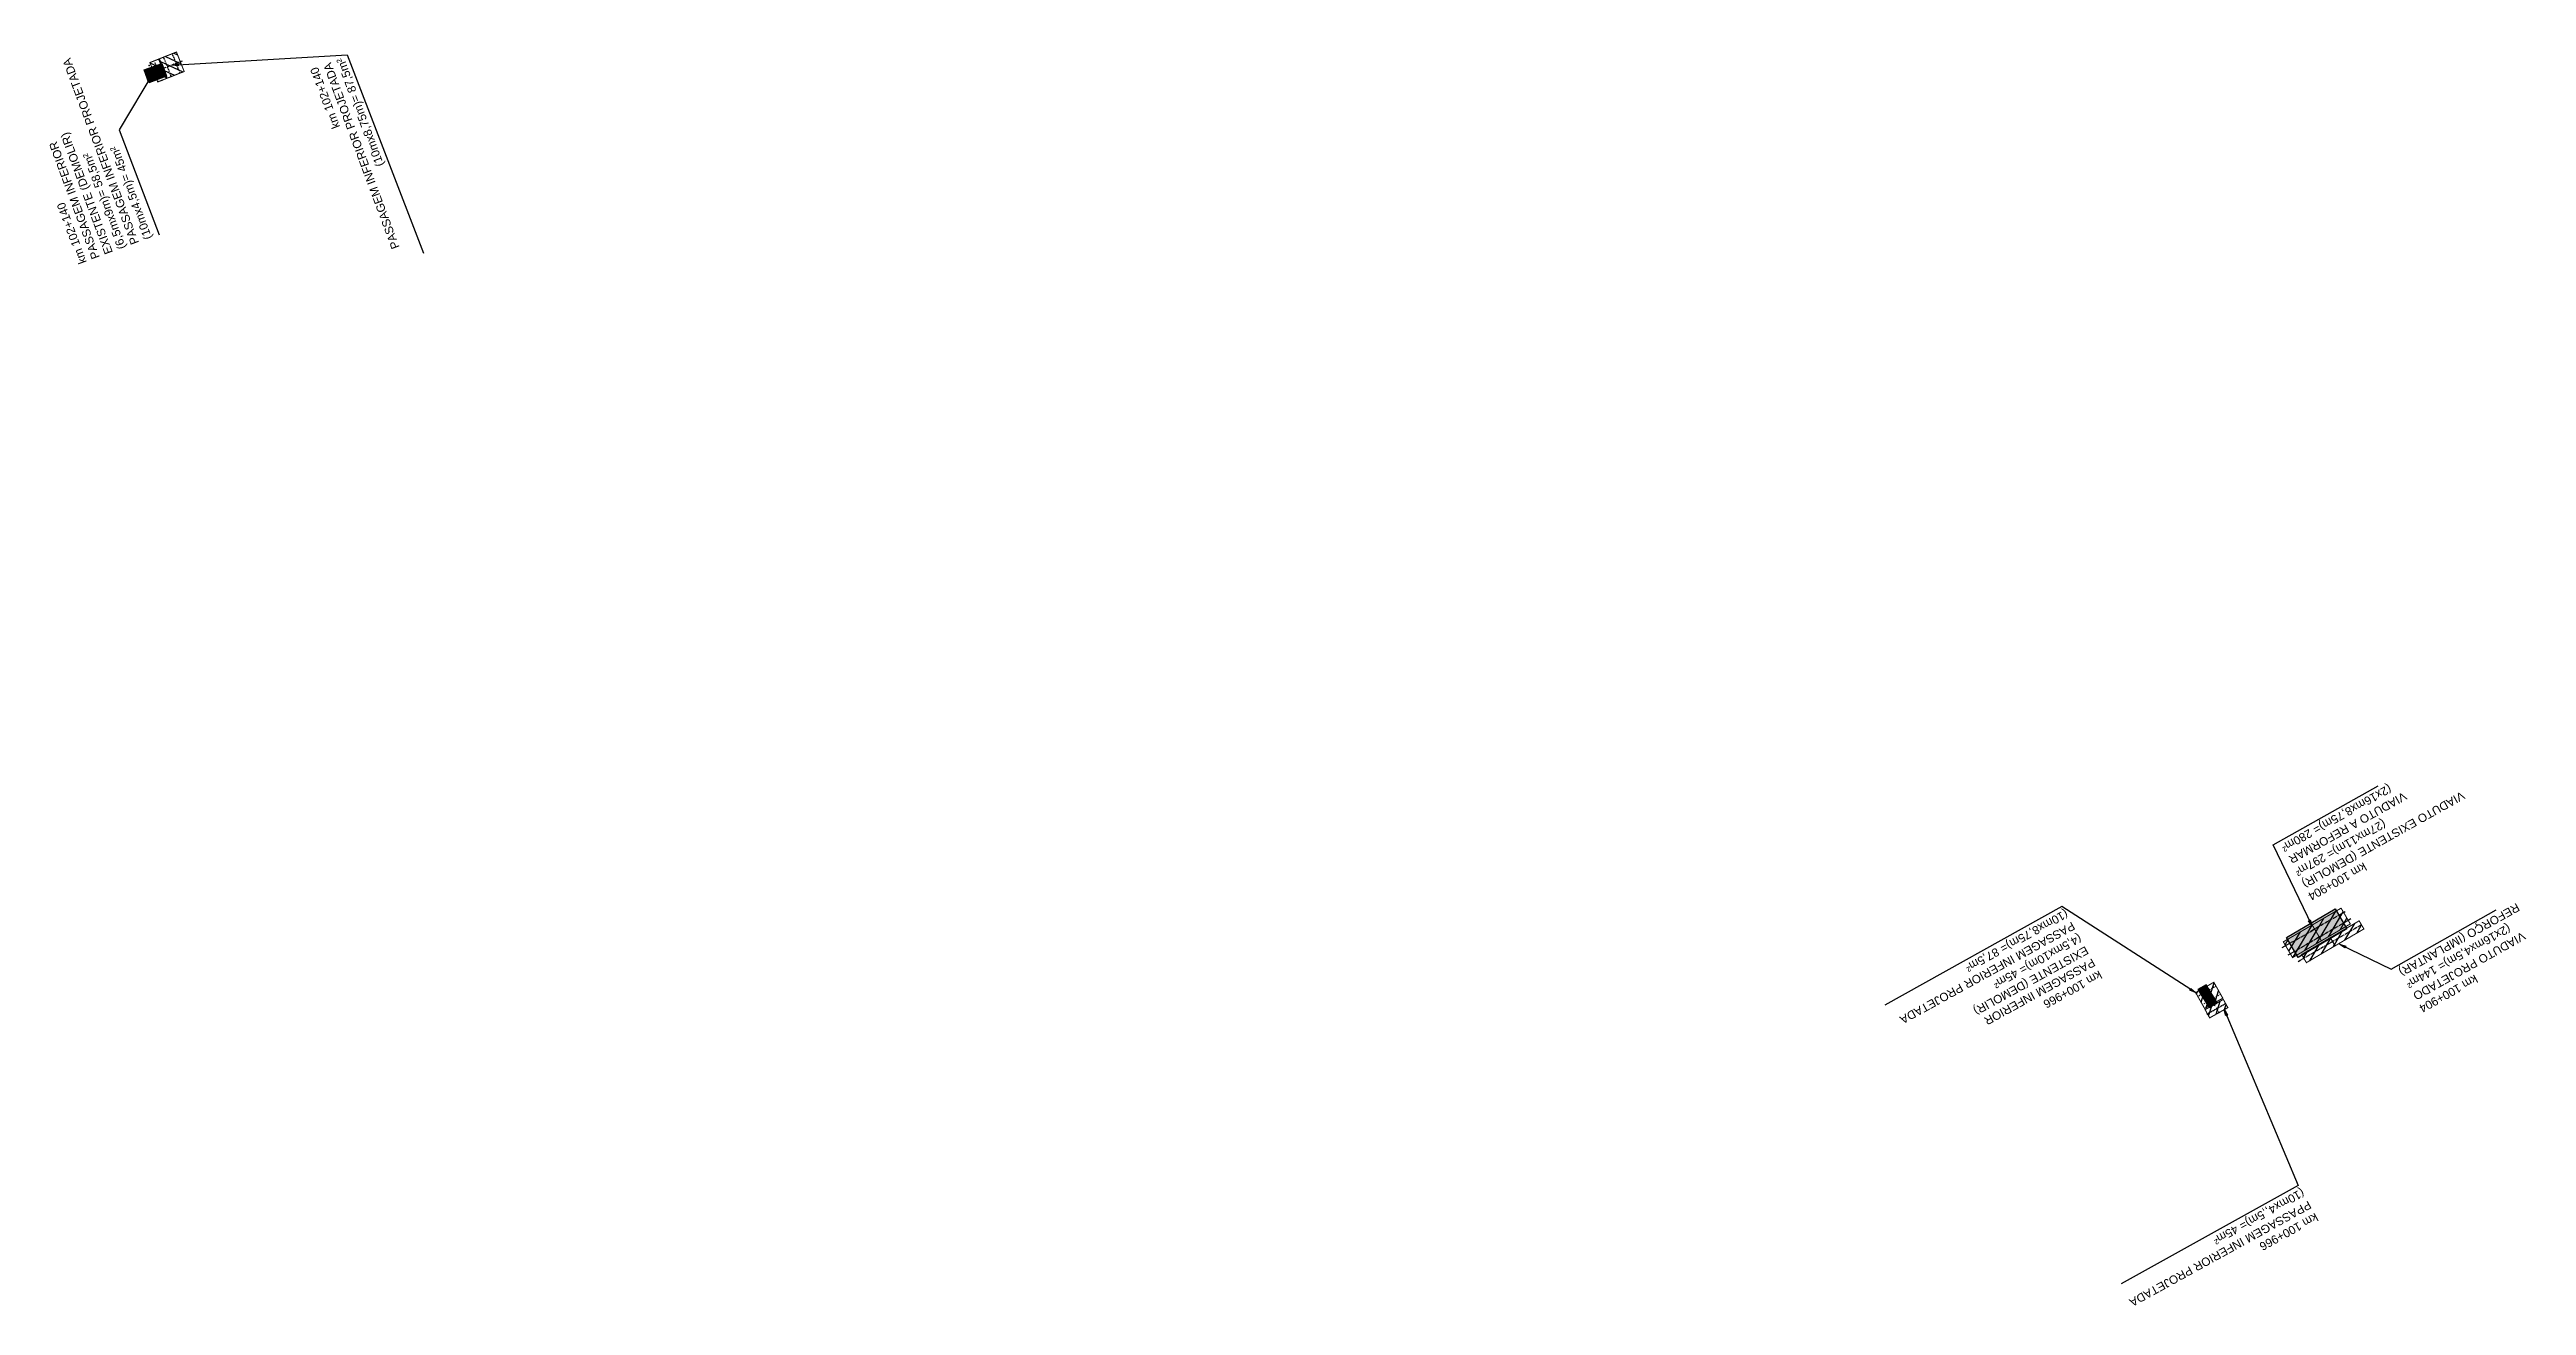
# Model space of a CAD drawing. Header units: metres. Extents: x 288915 to 323983, y 7382661 to 7464883.
# Drawn here: x 290060 to 291246, y 7463328 to 7463930 of the extents above; entities that cross this region are included whole.
import ezdxf

# ---------------------------------------------------------------- set-up
doc = ezdxf.new("R2010")
doc.units = ezdxf.units.M
doc.linetypes.add('CENTER', pattern=[50.800000000000004, 31.75, -6.35, 6.35, -6.35])
doc.linetypes.add('DASHDOTX2', pattern=[2, 1, -0.5, 0, -0.5])
doc.layers.get('0').update_dxf_attribs({"color": 255})
for name, color, linetype in [('_PASS. INFERIOR A CONSTRUIR', 10, 'Continuous'), ('_PONTE A DEMOLIR', 30, 'Continuous'), ('A-IMAGENS', 255, 'Continuous'), ('EIXO', 1, 'DASHDOTX2'), ('F-HZ-PI', 1, 'Continuous'), ('U-HZ-TEXTO-OAE', 2, 'Continuous')]:
    doc.layers.add(name, color=color, linetype=linetype)
doc.layers.add('_PASS. INFERIOR A DEMOLIR', color=10, linetype='Continuous', transparency=0.5)
doc.styles.add('ARIAL', font='arial.ttf')
doc.styles.add('DIM', font='arial.ttf', dxfattribs={"width": 0.8})
doc.dimstyles.new('U-1_2000', dxfattribs={"dimscale": 2, "dimtxt": 1.5, "dimasz": 0.75, "dimexe": 0.75, "dimexo": 0.75, "dimgap": 0.25, "dimtad": 1, "dimzin": 4, "dimtxsty": 'DIM', "dimblk": 'ARCHTICK', "dimcen": 0.7, "dimdle": 0.75, "dimclrd": 256, "dimclre": 256, "dimclrt": 256, "dimaunit": 1, "dimadec": 3, "dimazin": 2, "dimtfac": 1, "dimtofl": 0, "dimtmove": 0, "dimatfit": 3, "dimldrblk": 'CLOSEDBLANK', "dimfxl": 0, "dimtolj": 1, "dimtzin": 0, "dimlwd": -1, "dimlwe": -1, "dimarcsym": 0})

msp = doc.modelspace()

# ---------------------------------------------------------------- texts
at = {"layer": 'U-HZ-TEXTO-OAE', "color": 2, "linetype": 'Continuous', "lineweight": -3, "char_height": 3.999999999999994, "attachment_point": 7, "style": 'ARIAL'}
for s, insert, width, rotation in [('{\\C256;km 102+140\\PPASSAGEM INFERIOR\\PEXISTENTE (DEMOLIR)\\P(6,5mx9m)= 58,5m²\\PPASSAGEM INFERIOR PROJETADA \\P(10mx4,5m)= 45m²}', (290110.602308006, 7463840.005689311), 150.2515116109684, 110.37401617394406), ('\\pi114.41;{\\C256;km 102+140\\P\\pi50.409;PASSAGEM INFERIOR PROJETADA \\P\\pi89.994;(10mx8,75m)= 87,5m²}', (290252.9796043311, 7463790.614129119), 144.6872908422043, 110.37401617394406), ('\\pi119.98;{\\C256;km 100+904\\P\\pi62.303;VIADUTO EXISTENTE (DEMOLIR)\\P\\pi101.77;(27mx11m)= 297m² \\P\\pi86.702;VIADUTO A REFORMAR\\P\\pi91.209;(2x16mx8,75m)= 280m²}', (291259.2673755982, 7463623.596911727), 150.2515116109684, 209.31418173964164), ('\\pi119.98;{\\C256;km 100+904\\P\\pi89.984;VIADUTO PROJETADO\\P\\pi94.317;(2x16mx4,5m)= 144m²\\P\\pi85.698;REFORÇO (IMPLANTAR)}', (291315.7382140718, 7463564.073479327), 150.2515116109684, 209.31418173964164), ('{\\C256;km 100+966\\PPASSAGEM INFERIOR\\PEXISTENTE (DEMOLIR) \\P(4,5mx10m)= 45m²\\PPASSAGEM INFERIOR PROJETADA \\P\\pt40;(10mx8,75m)= 87,5m²}', (291024.904122925, 7463518.98282713, 714), 150.2515116109684, 208.92730957253275), ('{\\C256;km 100+966\\PPPASSAGEM INFERIOR PROJETADA \\P(10mx4,,5m)= 45m²}', (291138.0660591716, 7463385.37675918), 150.2515116109684, 208.92730957253275)]:
    msp.add_mtext(s, dxfattribs=dict(at, insert=insert, width=width, rotation=rotation))

# ---------------------------------------------------------------- blocks, each defined once
blk = doc.blocks.new('_ArchTick')
at = {"color": 0, "linetype": 'ByBlock', "const_width": 0.15}
blk.add_lwpolyline([(-0.5, -0.5), (0.5, 0.5)], dxfattribs=at)
blk = doc.blocks.new('PONTE DUPLA 16')
at = {"layer": '_PASS. INFERIOR A CONSTRUIR', "lineweight": -3}
h = blk.add_hatch(dxfattribs=at)
h.set_pattern_fill('ANSI31', color=256, scale=0.9999999999999998, angle=-42.12060717935838)
h.set_pattern_definition([(120, (43.15561505127698, 106.0764361061156), (-2.749630657015592, -1.587499999999999), [])])
h.paths.add_polyline_path([(34.52445276174694, 149.3121198043227), (43.270965767093, 149.4484195676632), (43.02481999527663, 165.4458846538328), (34.27829317748547, 165.3104826072231)])
at = {"layer": '_PASS. INFERIOR A CONSTRUIR', "lineweight": 30, "const_width": 0.4999999999999999, "flags": 128}
blk.add_lwpolyline([(34.52445276174694, 149.3121198043227), (43.270965767093, 149.4484195676632), (43.02481999527663, 165.4458846538328), (34.27829317748547, 165.3104826072231)], close=True, dxfattribs=at)
at = {"layer": 'A-IMAGENS', "color": 20, "linetype": 'CENTER', "ltscale": 0.05}
for p, q in [((36.49765043939327, 147.837952006092), (36.34215805913185, 166.6693125799724)), ((40.90155658638105, 167.2304901260296), (40.90155658638105, 148.5245755825434))]:
    blk.add_line(p, q, dxfattribs=at)
blk = doc.blocks.new('PONTE SIMPLES 16 - MRS')
at = {"layer": '_PASS. INFERIOR A CONSTRUIR', "lineweight": -3}
h = blk.add_hatch(dxfattribs=at)
h.set_pattern_fill('ANSI31', color=160, scale=0.9999999999999997, angle=-42.12060717935838)
h.set_pattern_definition([(120, (-55.23883416689932, 104.7548730773851), (-2.749630657015592, -1.587499999999998), [])])
h.paths.add_polyline_path([(-63.86999645642936, 147.9905567751266), (-59.37153994105756, 148.0606704242527), (-59.61768176779151, 164.0578790777363), (-64.11615209747106, 163.988663145341)])
at = {"layer": '_PASS. INFERIOR A CONSTRUIR', "color": 160, "lineweight": 30, "const_width": 0.4999999999999998, "flags": 128}
blk.add_lwpolyline([(-63.86999645642936, 147.9905567751266), (-59.37153994105756, 148.0606704242527), (-59.61768176779151, 164.0578790777363), (-64.11615209747106, 163.988663145341)], close=True, dxfattribs=at)
at = {"layer": 'A-IMAGENS', "color": 160, "linetype": 'CENTER', "ltscale": 0.05}
blk.add_line((-61.62026274669915, 148.0251724128611), (-61.77873780205846, 167.2177583281882), dxfattribs=at)
blk = doc.blocks.new('PI SIMPLES 10 - MRS')
at = {"layer": '_PASS. INFERIOR A CONSTRUIR', "lineweight": -3}
h = blk.add_hatch(dxfattribs=at)
h.set_pattern_fill('ANSI31', color=160, scale=0.9999999999999998, angle=-91.31010274156246)
h.set_pattern_definition([(313.6898972584376, (-6427578.618084036, 3651798.303308021), (2.295807432994247, 2.193146878484967), [])])
h.paths.add_polyline_path([(-62.59785503800958, 15.97804479533806), (-58.09690314531326, 16.01226815767586), (-57.94764558505267, 6.313110889866948), (-62.446707139723, 6.278891269583255)])
at = {"layer": '_PASS. INFERIOR A CONSTRUIR', "color": 160, "lineweight": 30, "const_width": 0.4999999999999999, "flags": 128}
blk.add_lwpolyline([(-62.6025283196941, 16.27799232723191), (-62.44668064452708, 6.278883649036288), (-57.94767207931727, 6.313118509948254), (-58.10152393206954, 16.31223256420344)], close=True, dxfattribs=at)
at = {"layer": 'EIXO', "color": 160, "ltscale": 0.5}
blk.add_line((-60.35700775031, 16.58305234275758), (-60.19717636145651, 6.296001079492271), dxfattribs=at)
at = {"layer": 'EIXO', "color": 160}
blk.add_line((-57.74068102519959, 11.33758159866557), (-62.80902926344424, 11.25352806318551), dxfattribs=at)
blk = doc.blocks.new('PI MODULO DUPLO')
at = {"layer": '_PASS. INFERIOR A CONSTRUIR', "lineweight": -3}
h = blk.add_hatch(dxfattribs=at)
h.set_pattern_fill('ANSI31', color=256, scale=0.9999999999999999, angle=25.81050443779591)
h.set_pattern_definition([(70.8105044377959, (0, 0), (-2.998586356760458, 1.043601869033415), [])])
h.paths.add_polyline_path([(320171.362437691, 7385549.147346584), (320167.274849743, 7385556.883931733), (320176.1142775377, 7385561.586555734), (320180.2018654857, 7385553.849970586)])
at = {"layer": '_PASS. INFERIOR A CONSTRUIR', "lineweight": 30, "const_width": 0.4999999999999999, "flags": 128}
blk.add_lwpolyline([(320171.362437691, 7385549.147346584), (320167.274849743, 7385556.883931733), (320176.1142775377, 7385561.586555734), (320180.2018654857, 7385553.849970586)], close=True, dxfattribs=at)
at = {"layer": 'EIXO', "ltscale": 0.5}
for p, q in [((320177.1013020729, 7385559.704651429), (320168.2618742782, 7385555.002027427)), ((320179.2148409504, 7385555.731874892), (320170.3754131558, 7385551.029250889))]:
    blk.add_line(p, q, dxfattribs=at)
at = {"layer": 'EIXO'}
blk.add_line((320171.2586437064, 7385560.041326604), (320176.1746286922, 7385550.800848457), dxfattribs=at)

# ---------------------------------------------------------------- hatches: boundary and pattern name
at = {"layer": '_PASS. INFERIOR A DEMOLIR', "ltscale": 0.05}
h = msp.add_hatch(color=256, dxfattribs=at)
h.dxf.hatch_style = 1
h.paths.add_polyline_path([(290105.614403359, 7463919.99973975), (290114.0616266686, 7463923.105381812), (290116.3211064963, 7463917.010707016), (290107.8738831872, 7463913.905064954)])
h = msp.add_hatch(color=256, dxfattribs=at)
h.dxf.hatch_style = 1
h.paths.add_polyline_path([(291092.9697891922, 7463481.685472061), (291089.0038846346, 7463479.503502694), (291094.3484101632, 7463470.943096843), (291098.2473375848, 7463473.185224522)])
at = {"layer": '_PONTE A DEMOLIR', "transparency": 33554495}
h = msp.add_hatch(color=256, dxfattribs=at)
h.dxf.hatch_style = 1
h.paths.add_polyline_path([(291160.3362022342, 7463508.633383333), (291137.0854186706, 7463494.907456635), (291131.4933744606, 7463504.379998088), (291154.7441580241, 7463518.105924784)])

# ---------------------------------------------------------------- linework, layer by layer
at = {"layer": '_PASS. INFERIOR A DEMOLIR', "ltscale": 0.05}
for points in [[(290105.614403359, 7463919.99973975), (290114.0616266686, 7463923.105381812), (290116.3211064963, 7463917.010707016), (290107.8738831872, 7463913.905064954), (290105.614403359, 7463919.99973975)], [(291092.9697891922, 7463481.685472061), (291089.0038846346, 7463479.503502694), (291094.3484101632, 7463470.943096843), (291098.2473375848, 7463473.185224522), (291092.9697891932, 7463481.685472062)]]:
    msp.add_lwpolyline(points, dxfattribs=at)
at = {"layer": '_PONTE A DEMOLIR', "elevation": 2}
msp.add_lwpolyline([(291160.3362022342, 7463508.633383333), (291137.0854186706, 7463494.907456635), (291131.4933744606, 7463504.379998088), (291154.7441580241, 7463518.105924784), (291160.3362022342, 7463508.633383333)], close=True, dxfattribs=at)
at = {"layer": 'F-HZ-PI', "color": 1, "linetype": 'Continuous', "lineweight": -3}
for centre in [(290108.0260412737, 7463922.162640968), (291095.585317319, 7463475.030671126)]:
    msp.add_circle(centre, 0.05, dxfattribs=at)
for p in [(290108.0260412737, 7463922.162640968), (291095.585317319, 7463475.030671126)]:
    msp.add_point(p, dxfattribs=at)

# ---------------------------------------------------------------- block references
at = {"layer": 'A-IMAGENS'}
for name, p, rotation in [('PI SIMPLES 10 - MRS', (290052.1136245672, 7463908.406321941), 201.2520611922675), ('PI MODULO DUPLO', (-7016067.710332952, 8590233.301201481), 263.7186493168742), ('PONTE DUPLA 16', (291295.224323368, 7463546.010630774), 119.3765876414441), ('PONTE DUPLA 16', (291309.0447729945, 7463554.073098079), 119.3765876414441), ('PONTE SIMPLES 16 - MRS', (291265.8045710307, 7463637.024497902), 119.5239797665662), ('PONTE SIMPLES 16 - MRS', (291252.0703687238, 7463628.979475093), 119.5239797665662), ('PI MODULO DUPLO', (174677.1290721932, 71901.32686818257), 1.579960712689964), ('PI SIMPLES 10 - MRS', (291079.0855271756, 7463528.696513579), 118.5062525206924)]:
    msp.add_blockref(name, p, dxfattribs=dict(at, rotation=rotation))

msp.set_redraw_order([(e.dxf.handle, doc.entitydb.next_handle()) for e in msp.query("TEXT MTEXT ATTDEF DIMENSION ARC_DIMENSION")])  # texts and dimensions are drawn at this point

# ---------------------------------------------------------------- leaders
at = {"layer": 'U-HZ-TEXTO-OAE', "color": 2, "linetype": 'Continuous', "lineweight": -3}
for points in [[(290118.9625632716, 7463922.337224992), (290202.8852532381, 7463927.227942206), (290239.3972272012, 7463832.174633101)], [(290110.4486511381, 7463919.475451452), (290093.7377471389, 7463891.258984498), (290112.7999122467, 7463840.973714034)], [(291143.6855578233, 7463509.977029612), (291125.1182223597, 7463548.810663787), (291175.3225886842, 7463577.127359059)], [(291087.9468565802, 7463478.025460905, 714), (291023.9227563996, 7463519.217168387, 714), (290939.1860610457, 7463472.041876356, 714)], [(291156.8830677149, 7463501.180108094), (291181.5890608334, 7463489.287231387), (291231.7934271579, 7463517.603926659)], [(291101.6423588837, 7463469.850014079), (291137.0846926462, 7463385.611100437), (291052.3479972923, 7463338.435808406)]]:
    msp.add_leader(points, dimstyle='U-1_2000', override={"dimscale": 1, "dimasz": 3}, dxfattribs=at)

doc.saveas('drawing.dxf')
